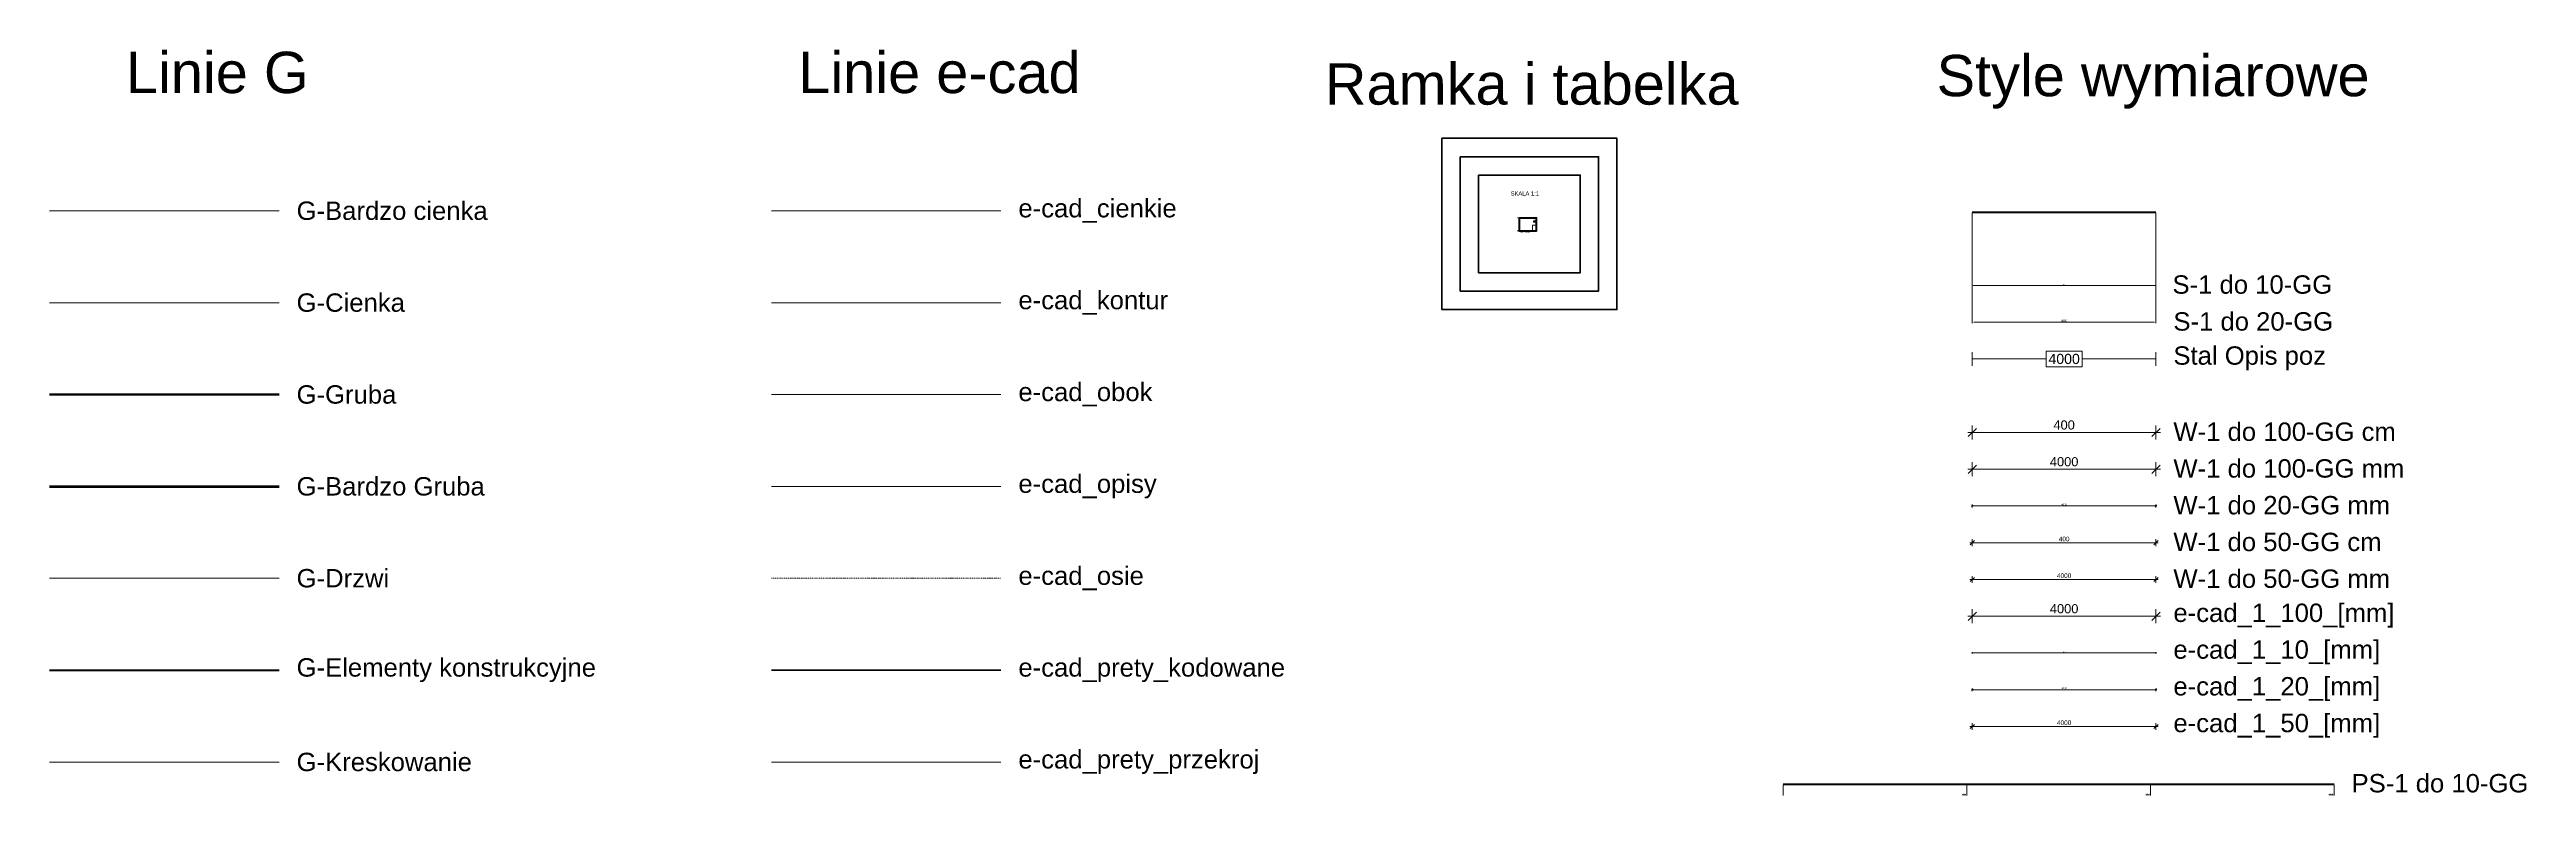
# Model space of a CAD drawing. Header units: millimetres. Extents: x -21220 to 1756793, y -806857 to 86733.
# Drawn here: x -160 to 53783, y -33918 to -17680 of the extents above; entities that cross this region are included whole.
import ezdxf

# ---------------------------------------------------------------- set-up
doc = ezdxf.new("R2010")
doc.units = ezdxf.units.MM
doc.header["$LTSCALE"] = 10
doc.header["$MEASUREMENT"] = 0
doc.linetypes.add('DASHDOT', pattern=[1, 0.5, -0.25, 0, -0.25])
doc.layers.get('Defpoints').update_dxf_attribs({"color": 2, "lineweight": 50})
for name, color, linetype, lineweight in [('e-cad_cienkie', 4, 'Continuous', 9), ('e-cad_kontur', 3, 'Continuous', 20), ('e-cad_obok', 9, 'Continuous', 9), ('e-cad_opisy', 2, 'Continuous', 18), ('e-cad_osie', 6, 'DASHDOT', 9), ('e-cad_prety_kodowane', 1, 'Continuous', 35), ('e-cad_prety_przekroj', 4, 'Continuous', 9), ('G-Bardzo cienka', 8, 'Continuous', 0), ('G-Bardzo Gruba', 5, 'Continuous', 70), ('G-Bloki', 221, 'Continuous', 5), ('G-Cienka', 4, 'Continuous', 9), ('G-Drzwi', 5, 'Continuous', 20), ('G-Elementy konstrukcyjne', 1, 'Continuous', 40), ('G-Gruba', 1, 'Continuous', 50), ('G-Kreskowanie', 9, 'Continuous', 5), ('G-Opisy', 2, 'Continuous', 18), ('G-Podkład', 9, 'Continuous', 13), ('G-Ramka', 5, 'Continuous', 40), ('G-Stal-warsztatowy', 1, 'Continuous', 35), ('G-Tabelka', 7, 'Continuous', 5), ('G-Wymiary', 4, 'Continuous', 9)]:
    doc.layers.add(name, color=color, linetype=linetype, lineweight=lineweight)
doc.styles.add('Arial-GG', font='arial.ttf')
doc.styles.add('DB-1.0', font='arial.ttf')
doc.dimstyles.new('e-cad_1_100_[mm]', dxfattribs={"dimscale": 100, "dimtxt": 2, "dimasz": 1.8, "dimexe": 1.5, "dimexo": 0, "dimgap": 0.6, "dimtad": 1, "dimdec": 1, "dimrnd": 1, "dimtxsty": 'Arial-GG', "dimblk": 'OBLIQUE', "dimcen": 0, "dimdle": 1, "dimclrd": 4, "dimclre": 4, "dimclrt": 7, "dimadec": 1, "dimazin": 0, "dimtfac": 1, "dimtdec": 1, "dimtix": 1, "dimtmove": 0, "dimatfit": 2, "dimfxl": 1.5, "dimfxlon": 1, "dimlwd": -1, "dimlwe": -1, "dimarcsym": 0})
doc.dimstyles.new('e-cad_1_10_[mm]', dxfattribs={"dimscale": 10, "dimtxt": 2, "dimasz": 1.8, "dimexe": 1.5, "dimexo": 0, "dimgap": 0.6, "dimtad": 1, "dimdec": 1, "dimrnd": 1, "dimtxsty": 'Arial-GG', "dimblk": 'OBLIQUE', "dimcen": 0, "dimdle": 1, "dimclrd": 4, "dimclre": 4, "dimclrt": 7, "dimadec": 1, "dimazin": 0, "dimtfac": 1, "dimtdec": 1, "dimtix": 1, "dimtmove": 0, "dimatfit": 2, "dimfxl": 1.5, "dimfxlon": 1, "dimlwd": -1, "dimlwe": -1, "dimarcsym": 0})
doc.dimstyles.new('e-cad_1_20_[mm]', dxfattribs={"dimscale": 20, "dimtxt": 2, "dimasz": 1.8, "dimexe": 1.5, "dimexo": 0, "dimgap": 0.6, "dimtad": 1, "dimdec": 1, "dimrnd": 1, "dimtxsty": 'Arial-GG', "dimblk": 'OBLIQUE', "dimcen": 0, "dimdle": 1, "dimclrd": 4, "dimclre": 4, "dimclrt": 7, "dimadec": 1, "dimazin": 0, "dimtfac": 1, "dimtdec": 1, "dimtix": 1, "dimtmove": 0, "dimatfit": 2, "dimfxl": 1.5, "dimfxlon": 1, "dimlwd": -1, "dimlwe": -1, "dimarcsym": 0})
doc.dimstyles.new('e-cad_1_50_[mm]', dxfattribs={"dimscale": 50, "dimtxt": 2, "dimasz": 1.8, "dimexe": 1.5, "dimexo": 0, "dimgap": 0.6, "dimtad": 1, "dimdec": 1, "dimrnd": 1, "dimtxsty": 'Arial-GG', "dimblk": 'OBLIQUE', "dimcen": 0, "dimdle": 1, "dimclrd": 4, "dimclre": 4, "dimclrt": 7, "dimadec": 1, "dimazin": 0, "dimtfac": 1, "dimtdec": 1, "dimtix": 1, "dimtmove": 0, "dimatfit": 2, "dimfxl": 1.5, "dimfxlon": 1, "dimlwd": -1, "dimlwe": -1, "dimarcsym": 0})
doc.dimstyles.new('PS-1 do 10-GG', dxfattribs={"dimscale": 10, "dimtxt": 2.2, "dimasz": 2, "dimexe": 1, "dimexo": 2, "dimgap": 0.6, "dimtad": 1, "dimjust": 2, "dimdec": 0, "dimrnd": 1, "dimtxsty": 'Arial-GG', "dimcen": 0, "dimsd1": 1, "dimclrd": 256, "dimclre": 256, "dimclrt": 7, "dimadec": 0, "dimazin": 0, "dimtfac": 1, "dimtdec": 0, "dimtix": 1, "dimtmove": 0, "dimatfit": 2, "dimfxl": 1, "dimlwd": 5, "dimlwe": 5, "dimarcsym": 0})
doc.dimstyles.new('S-1 do 10-GG', dxfattribs={"dimscale": 10, "dimtxt": 2.2, "dimasz": 2, "dimexe": 1, "dimexo": 2, "dimgap": 0.6, "dimtad": 1, "dimdec": 0, "dimrnd": 1, "dimtxsty": 'Arial-GG', "dimcen": 0, "dimclrd": 256, "dimclre": 256, "dimclrt": 7, "dimadec": 0, "dimazin": 0, "dimtfac": 1, "dimtdec": 0, "dimtix": 1, "dimtmove": 0, "dimatfit": 2, "dimfxl": 1, "dimlwd": 5, "dimlwe": 5, "dimarcsym": 0})
doc.dimstyles.new('S-1 do 20-GG', dxfattribs={"dimscale": 20, "dimtxt": 2.2, "dimasz": 2, "dimexe": 1, "dimexo": 2, "dimgap": 0.6, "dimtad": 1, "dimdec": 0, "dimrnd": 1, "dimtxsty": 'Arial-GG', "dimcen": 0, "dimclrd": 256, "dimclre": 256, "dimclrt": 7, "dimadec": 0, "dimazin": 0, "dimtfac": 1, "dimtdec": 0, "dimtix": 1, "dimtmove": 0, "dimatfit": 2, "dimfxl": 1, "dimlwd": 5, "dimlwe": 5, "dimarcsym": 0})
doc.dimstyles.new('Stal Opis poz', dxfattribs={"dimscale": 100, "dimtxt": 2.2, "dimasz": 1.8, "dimexe": 1.5, "dimexo": 0, "dimgap": -0.6, "dimtad": 0, "dimdec": 0, "dimrnd": 5, "dimtxsty": 'Arial-GG', "dimblk": 'NONE', "dimcen": 0, "dimclrd": 256, "dimclre": 256, "dimclrt": 7, "dimadec": 0, "dimazin": 0, "dimtfac": 1, "dimtdec": 0, "dimtix": 1, "dimtmove": 0, "dimatfit": 2, "dimfxl": 1.5, "dimfxlon": 1, "dimlwd": -1, "dimlwe": 5, "dimarcsym": 0})
doc.dimstyles.new('W-1 do 100-GG cm', dxfattribs={"dimscale": 100, "dimtxt": 2, "dimasz": 1.8, "dimexe": 1.5, "dimexo": 0, "dimgap": 0.6, "dimtad": 1, "dimdec": 1, "dimlfac": 0.1, "dimrnd": 0.5, "dimzin": 9, "dimtxsty": 'Arial-GG', "dimblk": 'OBLIQUE', "dimcen": 0, "dimdle": 1, "dimclrd": 4, "dimclre": 4, "dimclrt": 7, "dimadec": 0, "dimazin": 0, "dimtfac": 1, "dimtdec": 1, "dimtix": 1, "dimtmove": 0, "dimatfit": 0, "dimfxl": 1.5, "dimfxlon": 1, "dimlwd": -1, "dimlwe": -1, "dimarcsym": 0})
doc.dimstyles.new('W-1 do 100-GG mm', dxfattribs={"dimscale": 100, "dimtxt": 2, "dimasz": 1.8, "dimexe": 1.5, "dimexo": 0, "dimgap": 0.6, "dimtad": 1, "dimdec": 1, "dimrnd": 1, "dimtxsty": 'Arial-GG', "dimblk": 'OBLIQUE', "dimcen": 0, "dimdle": 1, "dimclrd": 4, "dimclre": 4, "dimclrt": 7, "dimadec": 1, "dimazin": 0, "dimtfac": 1, "dimtdec": 1, "dimtix": 1, "dimtmove": 0, "dimatfit": 2, "dimfxl": 1.5, "dimfxlon": 1, "dimlwd": -1, "dimlwe": -1, "dimarcsym": 0})
doc.dimstyles.new('W-1 do 20-GG mm', dxfattribs={"dimscale": 20, "dimtxt": 2, "dimasz": 1.8, "dimexe": 1.5, "dimexo": 0, "dimgap": 0.6, "dimtad": 1, "dimdec": 1, "dimrnd": 1, "dimtxsty": 'Arial-GG', "dimblk": 'OBLIQUE', "dimcen": 0, "dimdle": 1, "dimclrd": 4, "dimclre": 4, "dimclrt": 7, "dimadec": 1, "dimazin": 0, "dimtfac": 1, "dimtdec": 1, "dimtix": 1, "dimtmove": 0, "dimatfit": 2, "dimfxl": 1.5, "dimfxlon": 1, "dimlwd": -1, "dimlwe": -1, "dimarcsym": 0})
doc.dimstyles.new('W-1 do 50-GG cm', dxfattribs={"dimscale": 50, "dimtxt": 2, "dimasz": 1.8, "dimexe": 1.5, "dimexo": 0, "dimgap": 0.6, "dimtad": 1, "dimdec": 1, "dimlfac": 0.1, "dimrnd": 0.5, "dimzin": 9, "dimtxsty": 'Arial-GG', "dimblk": 'OBLIQUE', "dimcen": 0, "dimdle": 1, "dimclrd": 4, "dimclre": 4, "dimclrt": 7, "dimadec": 0, "dimazin": 0, "dimtfac": 1, "dimtdec": 1, "dimtix": 1, "dimtmove": 0, "dimatfit": 0, "dimfxl": 1.5, "dimfxlon": 1, "dimlwd": -1, "dimlwe": -1, "dimarcsym": 0})
doc.dimstyles.new('W-1 do 50-GG mm', dxfattribs={"dimscale": 50, "dimtxt": 2, "dimasz": 1.8, "dimexe": 1.5, "dimexo": 0, "dimgap": 0.6, "dimtad": 1, "dimdec": 1, "dimrnd": 1, "dimtxsty": 'Arial-GG', "dimblk": 'OBLIQUE', "dimcen": 0, "dimdle": 1, "dimclrd": 4, "dimclre": 4, "dimclrt": 7, "dimadec": 1, "dimazin": 0, "dimtfac": 1, "dimtdec": 1, "dimtix": 1, "dimtmove": 0, "dimatfit": 2, "dimfxl": 1.5, "dimfxlon": 1, "dimlwd": -1, "dimlwe": -1, "dimarcsym": 0})

msp = doc.modelspace()

# ---------------------------------------------------------------- texts
at = {"layer": 'G-Elementy konstrukcyjne', "insert": (32214.47, -21354.45), "char_height": 10, "width": 570.4288, "attachment_point": 3, "style": 'Arial-GG'}
msp.add_mtext('{\\C2;RZUT FUNDAMENTÓW \\PSKALA 1:1}', dxfattribs=at)
at = {"layer": 'G-Opisy', "color": 2, "style": 'Arial-GG'}
for s, insert, char_height, width, attachment_point in [('\\pi6207.8;Linie G', (-4704.71, -18640.64), 900, 16228.5896, 7), ('\\pi5130.4;Linie e-cad', (11014.81, -18640.64), 900, 16228.5896, 7), ('\\pi3452.5;Style wymiarowe', (37482.98, -18967.42), 900, 16228.5896, 7), ('\\pi3683.1;Ramka i tabelka', (23929.06, -18891.53), 900, 16228.5896, 7), ('G-Bardzo cienka', (5220.25, -21191.16), 400, 21834.786, 4), ('e-cad_cienkie', (20939.77, -21191.16), 400, 6326.4008, 4), ('\\pi518.25;SKALA 1:1', (31143.36, -20859.43), 90, 1622.859, 7), ('ELEMENT', (32163.93, -21413.04), 2, 15.6257, 5), ('WS-1', (32163.93, -21432.56), 2, 15.6257, 5), ('TS-1', (32163.93, -21428.08), 2, 15.6257, 5), ('RS-1', (32163.93, -21419.1), 2, 15.6257, 5), ('RS-2', (32163.93, -21423.59), 2, 15.6257, 5), ('RK 4,0x100x100', (32184.68, -21428.08), 2, 25.8752, 5), ('RK 4,0x100x100', (32184.68, -21432.56), 2, 25.8752, 5), ('HEA 180', (32184.68, -21419.1), 2, 25.8752, 5), ('PROFIL', (32184.68, -21413.04), 2, 25.8752, 5), ('C180', (32184.68, -21423.59), 2, 25.8752, 5), ('STAL ST3S', (32207.51, -21419.1), 2, 19.7815, 5), ('STAL ST3S', (32207.51, -21423.59), 2, 19.7815, 5), ('STAL ST3S', (32207.51, -21428.08), 2, 19.7815, 5), ('STAL ST3S', (32207.51, -21432.56), 2, 19.7815, 5), ('MATERIAŁ', (32207.51, -21413.04), 2, 19.7815, 5), ('S-1 do 10-GG', (46073.66, -22798.11), 400, 6326.4008, 4), ('G-Cienka', (5220.25, -23191.16), 400, 6326.4008, 4), ('e-cad_kontur', (20939.77, -23191.16), 400, 6326.4008, 4), ('S-1 do 20-GG', (46093.66, -23601.44), 400, 6326.4008, 4), ('Stal Opis poz', (46093.66, -24401.44), 400, 6326.4008, 4), ('G-Gruba', (5220.25, -25191.16), 400, 6326.4008, 4), ('e-cad_obok', (20939.77, -25191.16), 400, 6326.4008, 4), ('W-1 do 100-GG cm', (46093.66, -26001.44), 400, 6326.4008, 4), ('G-Bardzo Gruba', (5220.25, -27191.16), 400, 6326.4008, 4), ('e-cad_opisy', (20939.77, -27191.16), 400, 6326.4008, 4), ('W-1 do 100-GG mm', (46093.66, -26801.44), 400, 6326.4008, 4), ('W-1 do 20-GG mm', (46093.66, -27601.44), 400, 6326.4008, 4), ('W-1 do 50-GG cm', (46093.66, -28401.44), 400, 6326.4008, 4), ('G-Drzwi', (5220.25, -29191.16), 400, 6326.4008, 4), ('e-cad_osie', (20939.77, -29191.16), 400, 6326.4008, 4), ('W-1 do 50-GG mm', (46093.66, -29201.44), 400, 6326.4008, 4), ('e-cad_1_100_[mm]', (46093.66, -30001.44), 400, 6326.4008, 4), ('e-cad_1_10_[mm]', (46093.66, -30801.44), 400, 6326.4008, 4), ('G-Elementy konstrukcyjne', (5220.25, -31191.16), 400, 21834.786, 4), ('e-cad_prety_kodowane', (20939.77, -31191.16), 400, 6326.4008, 4), ('e-cad_1_20_[mm]', (46093.66, -31601.44), 400, 6326.4008, 4), ('e-cad_1_50_[mm]', (46093.66, -32401.44), 400, 6326.4008, 4), ('G-Kreskowanie', (5220.25, -33191.16), 400, 21834.786, 4), ('e-cad_prety_przekroj', (20939.77, -33191.16), 400, 6326.4008, 4), ('PS-1 do 10-GG', (49973.59, -33654.34), 400, 6326.4008, 4)]:
    msp.add_mtext(s, dxfattribs=dict(at, insert=insert, char_height=char_height, width=width, attachment_point=attachment_point))
at = {"layer": 'G-Opisy', "insert": (32167.88, -21618.4), "char_height": 3, "width": 59.0624, "attachment_point": 5, "style": 'Arial-GG'}
msp.add_mtext('{\\C1;RZUT FUNDAMENTÓW}', dxfattribs=at)
at = {"layer": 'G-Opisy', "char_height": 2.5, "attachment_point": 7, "style": 'Arial-GG'}
for s, insert in [('{\\W0.9;\\C1;KON-01}', (32204.25, -21622.77)), ('{\\W0.9;\\C1;1:1}', (32211.43, -21616.1))]:
    msp.add_mtext(s, dxfattribs=dict(at, insert=insert))

# ---------------------------------------------------------------- blocks, each defined once
blk = doc.blocks.new('*D14')
at = {"layer": 'Defpoints', "color": 0, "ltscale": 0.8, "transparency": 16777216}
for p in [(41714, -21218), (45714, -21216), (45714, -22816)]:
    blk.add_point(p, dxfattribs=at)
at = {"layer": 'G-Wymiary', "lineweight": 5, "ltscale": 0.8, "transparency": 16777216}
for p, q in [((41714, -21238), (41714, -22826)), ((45714, -21236), (45714, -22826)), ((41734, -22816), (45694, -22816))]:
    blk.add_line(p, q, dxfattribs=at)
at = {"layer": 'G-Wymiary', "ltscale": 0.8, "transparency": 16777216}
for points in [[(41734, -22813), (41734, -22820), (41714, -22816)], [(45694, -22813), (45694, -22820), (45714, -22816)]]:
    blk.add_solid(points, dxfattribs=at)
at = {"layer": 'G-Wymiary', "color": 7, "ltscale": 0.8, "transparency": 16777216, "insert": (43714, -22799), "char_height": 22, "attachment_point": 5, "style": 'Arial-GG'}
blk.add_mtext('4000', dxfattribs=at)
blk = doc.blocks.new('*D15')
at = {"layer": 'Defpoints', "color": 0, "ltscale": 0.8, "transparency": 16777216}
for p in [(41714, -21216), (45714, -21216), (45714, -23616)]:
    blk.add_point(p, dxfattribs=at)
at = {"layer": 'G-Wymiary', "lineweight": 5, "ltscale": 0.8, "transparency": 16777216}
for p, q in [((41714, -21256), (41714, -23636)), ((45714, -21256), (45714, -23636)), ((41754, -23616), (45674, -23616))]:
    blk.add_line(p, q, dxfattribs=at)
at = {"layer": 'G-Wymiary', "ltscale": 0.8, "transparency": 16777216}
for points in [[(41754, -23610), (41754, -23623), (41714, -23616)], [(45674, -23610), (45674, -23623), (45714, -23616)]]:
    blk.add_solid(points, dxfattribs=at)
at = {"layer": 'G-Wymiary', "color": 7, "ltscale": 0.8, "transparency": 16777216, "insert": (43714, -23582), "char_height": 44, "attachment_point": 5, "style": 'Arial-GG'}
blk.add_mtext('4000', dxfattribs=at)
blk = doc.blocks.new('*D16')
at = {"layer": 'Defpoints', "color": 0, "ltscale": 0.8, "transparency": 16777216}
for p in [(41714, -21216), (45714, -21216), (45714, -24416)]:
    blk.add_point(p, dxfattribs=at)
at = {"layer": 'G-Wymiary', "lineweight": 5, "ltscale": 0.8, "transparency": 16777216}
for p, q in [((41714, -24266), (41714, -24566)), ((45714, -24266), (45714, -24566))]:
    blk.add_line(p, q, dxfattribs=at)
at = {"layer": 'G-Wymiary', "ltscale": 0.8, "transparency": 16777216}
for p, q in [((44106, -24244), (43321, -24244)), ((43321, -24244), (43321, -24589)), ((44106, -24589), (44106, -24244)), ((41714, -24416), (43321, -24416)), ((43321, -24589), (44106, -24589)), ((45714, -24416), (44106, -24416))]:
    blk.add_line(p, q, dxfattribs=at)
at = {"layer": 'G-Wymiary', "color": 7, "ltscale": 0.8, "transparency": 16777216, "insert": (43714, -24416), "char_height": 220, "attachment_point": 5, "style": 'Arial-GG'}
blk.add_mtext('4000', dxfattribs=at)
blk = doc.blocks.new('_None')
blk = doc.blocks.new('_Oblique')
at = {"color": 0, "linetype": 'ByBlock', "lineweight": -2}
blk.add_line((-0.5, -0.5), (0.5, 0.5), dxfattribs=at)
blk = doc.blocks.new('*D17')
at = {"layer": 'Defpoints', "color": 0, "ltscale": 0.8, "transparency": 16777216}
for p in [(41714, -21218), (45714, -21218), (45714, -26016)]:
    blk.add_point(p, dxfattribs=at)
at = {"layer": 'G-Wymiary', "color": 4, "ltscale": 0.8, "transparency": 16777216}
for p, q in [((41714, -25866), (41714, -26166)), ((45714, -25866), (45714, -26166)), ((41614, -26016), (45814, -26016))]:
    blk.add_line(p, q, dxfattribs=at)
at = {"layer": 'G-Wymiary', "color": 4, "ltscale": 0.8, "transparency": 16777216, "xscale": 180, "yscale": 180, "zscale": 180, "rotation": 180}
blk.add_blockref('_Oblique', (41714, -26016), dxfattribs=at)
at = {"layer": 'G-Wymiary', "color": 4, "ltscale": 0.8, "transparency": 16777216, "xscale": 180, "yscale": 180, "zscale": 180}
blk.add_blockref('_Oblique', (45714, -26016), dxfattribs=at)
at = {"layer": 'G-Wymiary', "color": 7, "ltscale": 0.8, "transparency": 16777216, "insert": (43714, -25854), "char_height": 200, "attachment_point": 5, "style": 'Arial-GG'}
blk.add_mtext('400', dxfattribs=at)
blk = doc.blocks.new('*D18')
at = {"layer": 'Defpoints', "color": 0, "ltscale": 0.8, "transparency": 16777216}
for p in [(41714, -21216), (45714, -21216), (45714, -26816)]:
    blk.add_point(p, dxfattribs=at)
at = {"layer": 'G-Wymiary', "color": 4, "ltscale": 0.8, "transparency": 16777216}
for p, q in [((41614, -26816), (45814, -26816)), ((41714, -26666), (41714, -26966)), ((45714, -26666), (45714, -26966))]:
    blk.add_line(p, q, dxfattribs=at)
at = {"layer": 'G-Wymiary', "color": 4, "ltscale": 0.8, "transparency": 16777216, "xscale": 180, "yscale": 180, "zscale": 180, "rotation": 180}
blk.add_blockref('_Oblique', (41714, -26816), dxfattribs=at)
at = {"layer": 'G-Wymiary', "color": 4, "ltscale": 0.8, "transparency": 16777216, "xscale": 180, "yscale": 180, "zscale": 180}
blk.add_blockref('_Oblique', (45714, -26816), dxfattribs=at)
at = {"layer": 'G-Wymiary', "color": 7, "ltscale": 0.8, "transparency": 16777216, "insert": (43714, -26654), "char_height": 200, "attachment_point": 5, "style": 'Arial-GG'}
blk.add_mtext('4000', dxfattribs=at)
blk = doc.blocks.new('*D19')
at = {"layer": 'Defpoints', "color": 0, "ltscale": 0.8, "transparency": 16777216}
for p in [(41714, -21216), (45714, -21216), (45714, -27616)]:
    blk.add_point(p, dxfattribs=at)
at = {"layer": 'G-Wymiary', "color": 4, "ltscale": 0.8, "transparency": 16777216}
for p, q in [((41694, -27616), (45734, -27616)), ((41714, -27586), (41714, -27646)), ((45714, -27586), (45714, -27646))]:
    blk.add_line(p, q, dxfattribs=at)
at = {"layer": 'G-Wymiary', "color": 4, "ltscale": 0.8, "transparency": 16777216, "xscale": 36, "yscale": 36, "zscale": 36, "rotation": 180}
blk.add_blockref('_Oblique', (41714, -27616), dxfattribs=at)
at = {"layer": 'G-Wymiary', "color": 4, "ltscale": 0.8, "transparency": 16777216, "xscale": 36, "yscale": 36, "zscale": 36}
blk.add_blockref('_Oblique', (45714, -27616), dxfattribs=at)
at = {"layer": 'G-Wymiary', "color": 7, "ltscale": 0.8, "transparency": 16777216, "insert": (43714, -27584), "char_height": 40, "attachment_point": 5, "style": 'Arial-GG'}
blk.add_mtext('4000', dxfattribs=at)
blk = doc.blocks.new('*D20')
at = {"layer": 'Defpoints', "color": 0, "ltscale": 0.8, "transparency": 16777216}
for p in [(41714, -21216), (45714, -21216), (45714, -28416)]:
    blk.add_point(p, dxfattribs=at)
at = {"layer": 'G-Wymiary', "color": 4, "ltscale": 0.8, "transparency": 16777216}
for p, q in [((41664, -28416), (45764, -28416)), ((41714, -28341), (41714, -28491)), ((45714, -28341), (45714, -28491))]:
    blk.add_line(p, q, dxfattribs=at)
at = {"layer": 'G-Wymiary', "color": 4, "ltscale": 0.8, "transparency": 16777216, "xscale": 90, "yscale": 90, "zscale": 90, "rotation": 180}
blk.add_blockref('_Oblique', (41714, -28416), dxfattribs=at)
at = {"layer": 'G-Wymiary', "color": 4, "ltscale": 0.8, "transparency": 16777216, "xscale": 90, "yscale": 90, "zscale": 90}
blk.add_blockref('_Oblique', (45714, -28416), dxfattribs=at)
at = {"layer": 'G-Wymiary', "color": 7, "ltscale": 0.8, "transparency": 16777216, "insert": (43714, -28335), "char_height": 100, "attachment_point": 5, "style": 'Arial-GG'}
blk.add_mtext('400', dxfattribs=at)
blk = doc.blocks.new('*D21')
at = {"layer": 'Defpoints', "color": 0, "ltscale": 0.8, "transparency": 16777216}
for p in [(41714, -21216), (45714, -21216), (45714, -29216)]:
    blk.add_point(p, dxfattribs=at)
at = {"layer": 'G-Wymiary', "color": 4, "ltscale": 0.8, "transparency": 16777216}
for p, q in [((41664, -29216), (45764, -29216)), ((41714, -29141), (41714, -29291)), ((45714, -29141), (45714, -29291))]:
    blk.add_line(p, q, dxfattribs=at)
at = {"layer": 'G-Wymiary', "color": 4, "ltscale": 0.8, "transparency": 16777216, "xscale": 90, "yscale": 90, "zscale": 90, "rotation": 180}
blk.add_blockref('_Oblique', (41714, -29216), dxfattribs=at)
at = {"layer": 'G-Wymiary', "color": 4, "ltscale": 0.8, "transparency": 16777216, "xscale": 90, "yscale": 90, "zscale": 90}
blk.add_blockref('_Oblique', (45714, -29216), dxfattribs=at)
at = {"layer": 'G-Wymiary', "color": 7, "ltscale": 0.8, "transparency": 16777216, "insert": (43714, -29135), "char_height": 100, "attachment_point": 5, "style": 'Arial-GG'}
blk.add_mtext('4000', dxfattribs=at)
blk = doc.blocks.new('*D22')
at = {"layer": 'Defpoints', "color": 0, "ltscale": 0.8, "transparency": 16777216}
for p in [(41714, -21216), (45714, -21216), (45714, -30016)]:
    blk.add_point(p, dxfattribs=at)
at = {"layer": 'G-Wymiary', "color": 4, "ltscale": 0.8, "transparency": 16777216}
for p, q in [((41614, -30016), (45814, -30016)), ((41714, -29866), (41714, -30166)), ((45714, -29866), (45714, -30166))]:
    blk.add_line(p, q, dxfattribs=at)
at = {"layer": 'G-Wymiary', "color": 4, "ltscale": 0.8, "transparency": 16777216, "xscale": 180, "yscale": 180, "zscale": 180, "rotation": 180}
blk.add_blockref('_Oblique', (41714, -30016), dxfattribs=at)
at = {"layer": 'G-Wymiary', "color": 4, "ltscale": 0.8, "transparency": 16777216, "xscale": 180, "yscale": 180, "zscale": 180}
blk.add_blockref('_Oblique', (45714, -30016), dxfattribs=at)
at = {"layer": 'G-Wymiary', "color": 7, "ltscale": 0.8, "transparency": 16777216, "insert": (43714, -29854), "char_height": 200, "attachment_point": 5, "style": 'Arial-GG'}
blk.add_mtext('4000', dxfattribs=at)
blk = doc.blocks.new('*D23')
at = {"layer": 'Defpoints', "color": 0, "ltscale": 0.8, "transparency": 16777216}
for p in [(41714, -21218), (45714, -21256), (45714, -30816)]:
    blk.add_point(p, dxfattribs=at)
at = {"layer": 'G-Wymiary', "color": 4, "ltscale": 0.8, "transparency": 16777216}
for p, q in [((41704, -30816), (45724, -30816)), ((41714, -30801), (41714, -30831)), ((45714, -30801), (45714, -30831))]:
    blk.add_line(p, q, dxfattribs=at)
at = {"layer": 'G-Wymiary', "color": 4, "ltscale": 0.8, "transparency": 16777216, "xscale": 18, "yscale": 18, "zscale": 18, "rotation": 180}
blk.add_blockref('_Oblique', (41714, -30816), dxfattribs=at)
at = {"layer": 'G-Wymiary', "color": 4, "ltscale": 0.8, "transparency": 16777216, "xscale": 18, "yscale": 18, "zscale": 18}
blk.add_blockref('_Oblique', (45714, -30816), dxfattribs=at)
at = {"layer": 'G-Wymiary', "color": 7, "ltscale": 0.8, "transparency": 16777216, "insert": (43714, -30800), "char_height": 20, "attachment_point": 5, "style": 'Arial-GG'}
blk.add_mtext('4000', dxfattribs=at)
blk = doc.blocks.new('*D24')
at = {"layer": 'Defpoints', "color": 0, "ltscale": 0.8, "transparency": 16777216}
for p in [(41714, -21296), (45714, -21216), (45714, -31616)]:
    blk.add_point(p, dxfattribs=at)
at = {"layer": 'G-Wymiary', "color": 4, "ltscale": 0.8, "transparency": 16777216}
for p, q in [((41694, -31616), (45734, -31616)), ((41714, -31586), (41714, -31646)), ((45714, -31586), (45714, -31646))]:
    blk.add_line(p, q, dxfattribs=at)
at = {"layer": 'G-Wymiary', "color": 4, "ltscale": 0.8, "transparency": 16777216, "xscale": 36, "yscale": 36, "zscale": 36, "rotation": 180}
blk.add_blockref('_Oblique', (41714, -31616), dxfattribs=at)
at = {"layer": 'G-Wymiary', "color": 4, "ltscale": 0.8, "transparency": 16777216, "xscale": 36, "yscale": 36, "zscale": 36}
blk.add_blockref('_Oblique', (45714, -31616), dxfattribs=at)
at = {"layer": 'G-Wymiary', "color": 7, "ltscale": 0.8, "transparency": 16777216, "insert": (43714, -31584), "char_height": 40, "attachment_point": 5, "style": 'Arial-GG'}
blk.add_mtext('4000', dxfattribs=at)
blk = doc.blocks.new('*D25')
at = {"layer": 'Defpoints', "color": 0, "ltscale": 0.8, "transparency": 16777216}
for p in [(41714, -21216), (45714, -21216), (45714, -32416)]:
    blk.add_point(p, dxfattribs=at)
at = {"layer": 'G-Wymiary', "color": 4, "ltscale": 0.8, "transparency": 16777216}
for p, q in [((41714, -32341), (41714, -32491)), ((45714, -32341), (45714, -32491)), ((41664, -32416), (45764, -32416))]:
    blk.add_line(p, q, dxfattribs=at)
at = {"layer": 'G-Wymiary', "color": 4, "ltscale": 0.8, "transparency": 16777216, "xscale": 90, "yscale": 90, "zscale": 90, "rotation": 180}
blk.add_blockref('_Oblique', (41714, -32416), dxfattribs=at)
at = {"layer": 'G-Wymiary', "color": 4, "ltscale": 0.8, "transparency": 16777216, "xscale": 90, "yscale": 90, "zscale": 90}
blk.add_blockref('_Oblique', (45714, -32416), dxfattribs=at)
at = {"layer": 'G-Wymiary', "color": 7, "ltscale": 0.8, "transparency": 16777216, "insert": (43714, -32335), "char_height": 100, "attachment_point": 5, "style": 'Arial-GG'}
blk.add_mtext('4000', dxfattribs=at)
blk = doc.blocks.new('*D26')
at = {"layer": 'Defpoints', "color": 0, "ltscale": 0.8, "transparency": 16777216}
for p in [(37594, -33669), (41594, -33669), (41594, -33908)]:
    blk.add_point(p, dxfattribs=at)
at = {"layer": 'G-Wymiary', "lineweight": 5, "ltscale": 0.8, "transparency": 16777216}
for p, q in [((37594, -33689), (37594, -33918)), ((41574, -33908), (41495, -33908)), ((41594, -33689), (41594, -33918))]:
    blk.add_line(p, q, dxfattribs=at)
at = {"layer": 'G-Wymiary', "ltscale": 0.8, "transparency": 16777216}
blk.add_solid([(41574, -33904), (41574, -33911), (41594, -33908)], dxfattribs=at)
at = {"layer": 'G-Wymiary', "color": 7, "ltscale": 0.8, "transparency": 16777216, "insert": (41534, -33891), "char_height": 22, "attachment_point": 5, "style": 'Arial-GG'}
blk.add_mtext('4000', dxfattribs=at)
blk = doc.blocks.new('*D27')
at = {"layer": 'Defpoints', "color": 0, "ltscale": 0.8, "transparency": 16777216}
for p in [(37594, -33669), (45594, -33669), (45594, -33908)]:
    blk.add_point(p, dxfattribs=at)
at = {"layer": 'G-Wymiary', "lineweight": 5, "ltscale": 0.8, "transparency": 16777216}
for p, q in [((37594, -33689), (37594, -33918)), ((45574, -33908), (45496, -33908)), ((45594, -33689), (45594, -33918))]:
    blk.add_line(p, q, dxfattribs=at)
at = {"layer": 'G-Wymiary', "ltscale": 0.8, "transparency": 16777216}
blk.add_solid([(45574, -33904), (45574, -33911), (45594, -33908)], dxfattribs=at)
at = {"layer": 'G-Wymiary', "color": 7, "ltscale": 0.8, "transparency": 16777216, "insert": (45535, -33891), "char_height": 22, "attachment_point": 5, "style": 'Arial-GG'}
blk.add_mtext('8000', dxfattribs=at)
blk = doc.blocks.new('*D28')
at = {"layer": 'Defpoints', "color": 0, "ltscale": 0.8, "transparency": 16777216}
for p in [(37594, -33669), (49594, -33669), (49594, -33908)]:
    blk.add_point(p, dxfattribs=at)
at = {"layer": 'G-Wymiary', "lineweight": 5, "ltscale": 0.8, "transparency": 16777216}
for p, q in [((37594, -33689), (37594, -33918)), ((49574, -33908), (49481, -33908)), ((49594, -33689), (49594, -33918))]:
    blk.add_line(p, q, dxfattribs=at)
at = {"layer": 'G-Wymiary', "ltscale": 0.8, "transparency": 16777216}
blk.add_solid([(49574, -33904), (49574, -33911), (49594, -33908)], dxfattribs=at)
at = {"layer": 'G-Wymiary', "color": 7, "ltscale": 0.8, "transparency": 16777216, "insert": (49527, -33891), "char_height": 22, "attachment_point": 5, "style": 'Arial-GG'}
blk.add_mtext('12000', dxfattribs=at)
blk = doc.blocks.new('*D549')
at = {"layer": 'Defpoints', "color": 0, "ltscale": 0.8, "transparency": 16777216}
for p in [(-10, 167), (410, 0), (410, -52)]:
    blk.add_point(p, dxfattribs=at)
at = {"layer": 'Defpoints', "color": 7, "ltscale": 0.8, "transparency": 16777216, "insert": (158, -26), "char_height": 33, "attachment_point": 5, "style": 'Arial-GG'}
blk.add_mtext('297 x 420', dxfattribs=at)
blk = doc.blocks.new('*U548')
blk.add_point((1, 5))
at = {"ltscale": 0.8}
blk.add_point((405, 5), dxfattribs=at)
at = {"ltscale": 2}
blk.add_point((405, 5), dxfattribs=at)
at = {"layer": 'G-Ramka', "color": 5}
blk.add_lwpolyline([(25, 282), (25, 5), (405, 5), (405, 282)], close=True, dxfattribs=at)
at = {"layer": 'G-Tabelka'}
for p in [(0, 287), (0, 0), (410, 287), (410, 0)]:
    blk.add_point(p, dxfattribs=at)
at = {"layer": 'G-Ramka', "color": 2, "insert": (0, -11), "char_height": 5, "width": 104.244, "attachment_point": 1, "style": 'DB-1.0'}
blk.add_mtext('{\\C7;format A3:}', dxfattribs=at)
at = {"layer": 'Defpoints', "ltscale": 2}
dim = blk.add_linear_dim(base=(410, -52), p1=(-10, 167.4), p2=(410, 0), dimstyle='S-1 do 10-GG', override={"dimscale": 15, "dimpost": '297 x <>', "dimse1": 1, "dimse2": 1, "dimsd1": 1, "dimsd2": 1}, dxfattribs=at)
dim.commit()
dim.dimension.update_dxf_attribs({"geometry": '*D549', "text_midpoint": (158.4, -52), "dimtype": 160})

# ---------------------------------------------------------------- dimensions: what is measured, and where the dimension line sits
at = {"layer": 'G-Wymiary', "ltscale": 0.8}
for base, p1, p2, dimstyle, picture, middle in [((45713.66, -26816.44), (41713.66, -21216.44), (45713.66, -21216.44), 'W-1 do 100-GG mm', '*D18', (43713.66, -26654.32)), ((45713.66, -30016.44), (41713.66, -21216.44), (45713.66, -21216.44), 'e-cad_1_100_[mm]', '*D22', (43713.66, -29854.32)), ((45713.66, -26016.44), (41713.66, -21217.69), (45713.66, -21217.69), 'W-1 do 100-GG cm', '*D17', (43713.66, -25854.32)), ((45713.66, -28416.44), (41713.66, -21216.44), (45713.66, -21216.44), 'W-1 do 50-GG cm', '*D20', (43713.66, -28335.38)), ((45713.66, -29216.44), (41713.66, -21216.44), (45713.66, -21216.44), 'W-1 do 50-GG mm', '*D21', (43713.66, -29135.38)), ((45713.66, -32416.44), (41713.66, -21216.44), (45713.66, -21216.44), 'e-cad_1_50_[mm]', '*D25', (43713.66, -32335.38)), ((45713.66, -27616.44), (41713.66, -21216.44), (45713.66, -21216.44), 'W-1 do 20-GG mm', '*D19', (43713.66, -27584.02)), ((45713.66, -31616.44), (41713.66, -21296.44), (45713.66, -21216.44), 'e-cad_1_20_[mm]', '*D24', (43713.66, -31584.02)), ((45713.66, -30816.44), (41713.66, -21217.69), (45713.66, -21256.44), 'e-cad_1_10_[mm]', '*D23', (43713.66, -30800.23)), ((45713.66, -22816.44), (41713.66, -21217.69), (45713.66, -21216.44), 'S-1 do 10-GG', '*D14', (43713.66, -22799.21)), ((45713.66, -23616.44), (41713.66, -21216.44), (45713.66, -21216.44), 'S-1 do 20-GG', '*D15', (43713.66, -23581.97)), ((45713.66, -24416.44), (41713.66, -21216.44), (45713.66, -21216.44), 'Stal Opis poz', '*D16', (43713.66, -24416.44)), ((41593.59, -33907.75), (37593.59, -33669.34), (41593.59, -33669.34), 'PS-1 do 10-GG', '*D26', (41534.34, -33890.51)), ((45593.59, -33907.75), (37593.59, -33669.34), (45593.59, -33669.34), 'PS-1 do 10-GG', '*D27', (45534.77, -33890.51)), ((49593.59, -33907.75), (37593.59, -33669.34), (49593.59, -33669.34), 'PS-1 do 10-GG', '*D28', (49527.27, -33890.51))]:
    dim = msp.add_linear_dim(base=base, p1=p1, p2=p2, dimstyle=dimstyle, dxfattribs=at)
    dim.commit()
    dim.dimension.update_dxf_attribs({"geometry": picture, "text_midpoint": middle})

# ---------------------------------------------------------------- linework, layer by layer
at = {"layer": 'e-cad_cienkie', "ltscale": 4}
msp.add_lwpolyline([(15559.77, -21191.16), (20559.77, -21191.16)], dxfattribs=at)
at = {"layer": 'e-cad_kontur', "ltscale": 4}
msp.add_lwpolyline([(15559.77, -23191.16), (20559.77, -23191.16)], dxfattribs=at)
at = {"layer": 'e-cad_obok', "ltscale": 4}
msp.add_lwpolyline([(15559.77, -25191.16), (20559.77, -25191.16)], dxfattribs=at)
at = {"layer": 'e-cad_opisy', "ltscale": 4}
msp.add_lwpolyline([(15559.77, -27191.16), (20559.77, -27191.16)], dxfattribs=at)
at = {"layer": 'e-cad_osie', "ltscale": 4}
msp.add_lwpolyline([(15559.77, -29191.16), (20559.77, -29191.16)], dxfattribs=at)
at = {"layer": 'e-cad_prety_kodowane', "ltscale": 4}
msp.add_lwpolyline([(15559.77, -31191.16), (20559.77, -31191.16)], dxfattribs=at)
at = {"layer": 'e-cad_prety_przekroj', "ltscale": 4}
msp.add_lwpolyline([(15559.77, -33191.16), (20559.77, -33191.16)], dxfattribs=at)
at = {"layer": 'G-Bardzo cienka', "ltscale": 2}
msp.add_lwpolyline([(-159.75, -21191.16), (4840.25, -21191.16)], dxfattribs=at)
at = {"layer": 'G-Bardzo Gruba', "ltscale": 2}
msp.add_lwpolyline([(-159.75, -27191.16), (4840.25, -27191.16)], dxfattribs=at)
at = {"layer": 'G-Cienka', "ltscale": 2}
msp.add_lwpolyline([(-159.75, -23191.16), (4840.25, -23191.16)], dxfattribs=at)
at = {"layer": 'G-Drzwi', "ltscale": 2}
msp.add_lwpolyline([(-159.75, -29191.16), (4840.25, -29191.16)], dxfattribs=at)
at = {"layer": 'G-Elementy konstrukcyjne', "ltscale": 0.8}
for p, q in [((41713.66, -21216.44), (45713.66, -21216.44)), ((37593.59, -33669.34), (41593.59, -33669.34)), ((41593.59, -33669.34), (45593.59, -33669.34)), ((45593.59, -33669.34), (49593.59, -33669.34))]:
    msp.add_line(p, q, dxfattribs=at)
at = {"layer": 'G-Elementy konstrukcyjne', "ltscale": 2}
msp.add_lwpolyline([(-159.75, -31191.16), (4840.25, -31191.16)], dxfattribs=at)
at = {"layer": 'G-Gruba', "ltscale": 2}
msp.add_lwpolyline([(-159.75, -25191.16), (4840.25, -25191.16)], dxfattribs=at)
at = {"layer": 'G-Kreskowanie', "ltscale": 2}
msp.add_lwpolyline([(-159.75, -33191.16), (4840.25, -33191.16)], dxfattribs=at)
at = {"layer": 'G-Opisy'}
for p, q in [((32156.11, -21409.22), (32156.11, -21434.8)), ((32156.11, -21409.22), (32217.4, -21409.22)), ((32156.11, -21416.86), (32217.4, -21416.86)), ((32156.11, -21421.35), (32217.4, -21421.35)), ((32156.11, -21425.83), (32217.4, -21425.83)), ((32156.11, -21430.32), (32217.4, -21430.32)), ((32156.11, -21434.8), (32217.4, -21434.8)), ((32171.74, -21409.22), (32171.74, -21434.8)), ((32197.62, -21409.22), (32197.62, -21434.8)), ((32217.4, -21409.22), (32217.4, -21434.8))]:
    msp.add_line(p, q, dxfattribs=at)
at = {"layer": 'G-Podkład', "ltscale": 0.8}
msp.add_lwpolyline([(32138.41, -21499.41), (32222.41, -21499.41), (32222.41, -21624.4), (32138.41, -21624.4)], close=True, dxfattribs=at)
at = {"layer": 'G-Stal-warsztatowy', "ltscale": 0.8}
for points in [[(30162.55, -19612.12), (33976.17, -19612.12), (33976.17, -23339.38), (30162.55, -23339.38)], [(30562.55, -20012.12), (33576.17, -20012.12), (33576.17, -22939.38), (30562.55, -22939.38)], [(30962.55, -20412.12), (33176.17, -20412.12), (33176.17, -22539.38), (30962.55, -22539.38)]]:
    msp.add_lwpolyline(points, close=True, dxfattribs=at)

# ---------------------------------------------------------------- block references
at = {"layer": 'G-Bloki', "ltscale": 2}
msp.add_blockref('*U548', (31817.41, -21629.4), dxfattribs=at)

msp.set_redraw_order([(e.dxf.handle, doc.entitydb.next_handle()) for e in msp.query("TEXT MTEXT ATTDEF DIMENSION ARC_DIMENSION")])  # texts and dimensions are drawn at this point

doc.saveas('drawing.dxf')
